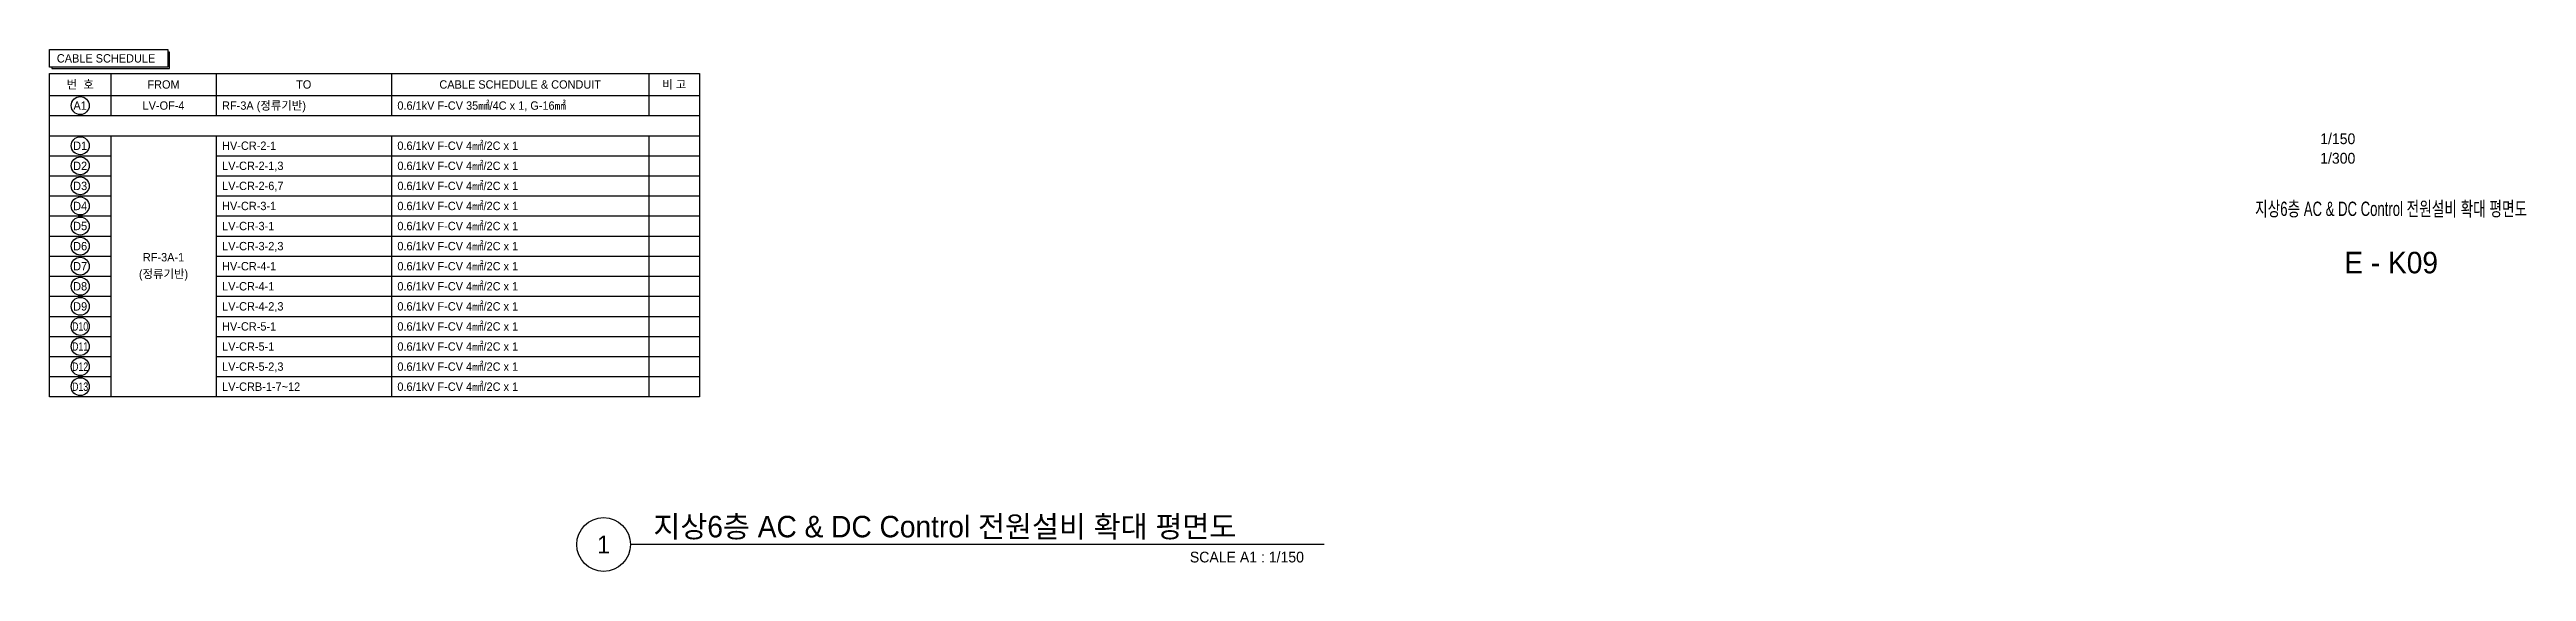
# Model space of a CAD drawing. Header units: millimetres. Extents: x 51585 to 374593, y 4425 to 1197630.
# Drawn here: x 270859 to 374593, y 1073625 to 1095456 of the extents above; entities that cross this region are included whole.
import ezdxf
from ezdxf.enums import TextEntityAlignment as Align

# ---------------------------------------------------------------- set-up
doc = ezdxf.new("R2010")
doc.units = ezdxf.units.MM
doc.header["$LTSCALE"] = 50
for name, color, linetype in [('-----29 Indicator', 1, 'Continuous'), ('-----30 Text', 2, 'Continuous'), ('-----41 Drawing Title', 2, 'Continuous'), ('-----42 Drawing Number', 2, 'Continuous'), ('-----43 Drawing Scale', 3, 'Continuous')]:
    doc.layers.add(name, color=color, linetype=linetype)
doc.styles.add('ELEC', font='')
doc.styles.add('돋움', font='')
doc.styles.get('ELEC').set_extended_font_data('Dotum')
doc.styles.get('돋움').set_extended_font_data('Dotum')

msp = doc.modelspace()

# ---------------------------------------------------------------- texts
at = {"layer": '-----41 Drawing Title', "style": 'ELEC', "width": 0.7}
msp.add_text('지상6층 AC & DC Control 전원설비 확대 평면도', height=600, dxfattribs=at).set_placement((368925, 1088795), align=Align.MIDDLE_CENTER)
at = {"layer": '-----41 Drawing Title', "color": 2, "style": 'ELEC'}
msp.add_text('지상6층 AC & DC Control 전원설비 확대 평면도', height=900, dxfattribs=at).set_placement((296148, 1075050))
at = {"layer": '-----41 Drawing Title', "color": 7, "style": 'ELEC'}
msp.add_text('1', height=750, dxfattribs=at).set_placement((294064, 1074750), align=Align.MIDDLE)
at = {"layer": '-----41 Drawing Title', "style": 'ELEC'}
msp.add_text('SCALE A1 : 1/150', height=450, dxfattribs=at).set_placement((323394, 1074000), align=Align.RIGHT)
at = {"layer": '-----42 Drawing Number', "style": 'ELEC'}
msp.add_text('E - K09', height=900, dxfattribs=at).set_placement((368925, 1086545), align=Align.MIDDLE_CENTER)
at = {"layer": '-----43 Drawing Scale', "style": 'ELEC'}
for s, p in [('1/150', (366690, 1091725)), ('1/300', (366690, 1090910))]:
    msp.add_text(s, height=450, dxfattribs=at).set_placement(p, align=Align.MIDDLE_CENTER)

# ---------------------------------------------------------------- linework, layer by layer
at = {"layer": '-----41 Drawing Title', "color": 7}
msp.add_line((324236, 1074750), (295189, 1074750), dxfattribs=at)
msp.add_circle((294064, 1074750), 1125, dxfattribs=at)

msp.set_redraw_order([(e.dxf.handle, doc.entitydb.next_handle()) for e in msp.query("TEXT MTEXT ATTDEF DIMENSION ARC_DIMENSION")])  # texts and dimensions are drawn at this point

# ---------------------------------------------------------------- wipeouts: each hides what was drawn before it
msp.add_wipeout([(298077, 1080934), (270860, 1080934), (270860, 1094459), (298077, 1094459)]).dxf.layer = '-----29 Indicator'

# ---------------------------------------------------------------- next in the draw order: linework, layer by layer
at = {"layer": '-----29 Indicator'}
for points in [[(270859, 1095456), (275819, 1095456), (275819, 1094721), (270859, 1094721)], [(298077, 1080934), (270860, 1080934), (270860, 1094459), (298077, 1094459)]]:
    msp.add_lwpolyline(points, close=True, dxfattribs=at)
for points in [[(270957, 1094721), (270957, 1094658), (275889, 1094658), (275889, 1095344), (275819, 1095344)], [(273430, 1094459), (273430, 1092694)], [(277836, 1094459), (277836, 1092694)], [(285177, 1094459), (285177, 1092694)], [(295964, 1094459), (295964, 1092694)], [(270860, 1093534), (298077, 1093534)], [(270860, 1092694), (298077, 1092694)], [(270860, 1091854), (298077, 1091854)], [(273430, 1091854), (273430, 1080934)], [(277836, 1091854), (277836, 1080934)], [(285177, 1091854), (285177, 1080934)], [(295964, 1091854), (295964, 1080934)], [(270860, 1091014), (273430, 1091014)], [(277836, 1091014), (298077, 1091014)], [(270860, 1090174), (273430, 1090174)], [(270860, 1089334), (273430, 1089334)], [(277836, 1090174), (298077, 1090174)], [(277836, 1089334), (298077, 1089334)], [(270860, 1088494), (273430, 1088494)], [(277836, 1088494), (298077, 1088494)], [(270860, 1087654), (273430, 1087654)], [(277836, 1087654), (298077, 1087654)], [(270860, 1086814), (273430, 1086814)], [(277836, 1086814), (298077, 1086814)], [(270860, 1085974), (273430, 1085974)], [(270860, 1085134), (273430, 1085134)], [(277836, 1085974), (298077, 1085974)], [(277836, 1085134), (298077, 1085134)], [(270860, 1084294), (273430, 1084294)], [(277836, 1084294), (298077, 1084294)], [(270860, 1083454), (273430, 1083454)], [(277836, 1083454), (298077, 1083454)], [(270860, 1082614), (273430, 1082614)], [(277836, 1082614), (298077, 1082614)], [(270860, 1081774), (273430, 1081774)], [(277836, 1081774), (298077, 1081774)]]:
    msp.add_lwpolyline(points, dxfattribs=at)
for centre in [(272145, 1093114), (272145, 1091434), (272145, 1090594), (272145, 1089754), (272145, 1088914), (272145, 1088074), (272145, 1087234), (272145, 1086394), (272145, 1085554), (272145, 1084714), (272145, 1083874), (272145, 1083034), (272145, 1082194), (272145, 1081354)]:
    msp.add_circle(centre, 375, dxfattribs=at)

# ---------------------------------------------------------------- next in the draw order: texts
at = {"layer": '-----30 Text', "style": '돋움'}
msp.add_text('CABLE SCHEDULE', height=350, dxfattribs=at).set_placement((271165, 1094914))
for s, p in [('번  호', (272145, 1093997)), ('FROM', (275633, 1093997)), ('TO', (281506, 1093997)), ('CABLE SCHEDULE & CONDUIT', (290570, 1093997)), ('비 고', (297020, 1093997)), ('LV-OF-4', (275633, 1093114)), ('(정류기반)', (275633, 1086069)), ('RF-3A-1', (275633, 1086769))]:
    msp.add_text(s, height=350, dxfattribs=at).set_placement(p, align=Align.MIDDLE_CENTER)
for s, p in [('0.6/1kV F-CV 35㎟/4C x 1, G-16㎟', (285427, 1093114)), ('RF-3A (정류기반)', (278086, 1093114)), ('HV-CR-2-1', (278086, 1091434)), ('0.6/1kV F-CV 4㎟/2C x 1', (285427, 1091434)), ('LV-CR-2-1,3', (278086, 1090594)), ('0.6/1kV F-CV 4㎟/2C x 1', (285427, 1090594)), ('LV-CR-2-6,7', (278086, 1089754)), ('0.6/1kV F-CV 4㎟/2C x 1', (285427, 1089754)), ('HV-CR-3-1', (278086, 1088914)), ('LV-CR-3-1', (278086, 1088074)), ('0.6/1kV F-CV 4㎟/2C x 1', (285427, 1088914)), ('0.6/1kV F-CV 4㎟/2C x 1', (285427, 1088074)), ('LV-CR-3-2,3', (278086, 1087234)), ('0.6/1kV F-CV 4㎟/2C x 1', (285427, 1087234)), ('HV-CR-4-1', (278086, 1086394)), ('0.6/1kV F-CV 4㎟/2C x 1', (285427, 1086394)), ('LV-CR-4-1', (278086, 1085554)), ('0.6/1kV F-CV 4㎟/2C x 1', (285427, 1085554)), ('LV-CR-4-2,3', (278086, 1084714)), ('HV-CR-5-1', (278086, 1083874)), ('0.6/1kV F-CV 4㎟/2C x 1', (285427, 1084714)), ('0.6/1kV F-CV 4㎟/2C x 1', (285427, 1083874)), ('LV-CR-5-1', (278086, 1083034)), ('0.6/1kV F-CV 4㎟/2C x 1', (285427, 1083034)), ('LV-CR-5-2,3', (278086, 1082194)), ('0.6/1kV F-CV 4㎟/2C x 1', (285427, 1082194)), ('LV-CRB-1-7~12', (278086, 1081354)), ('0.6/1kV F-CV 4㎟/2C x 1', (285427, 1081354))]:
    msp.add_text(s, height=350, dxfattribs=at).set_placement(p, align=Align.MIDDLE_LEFT)
for s, p in [('A1', (272141, 1093113)), ('D1', (272141, 1091433)), ('D2', (272141, 1090593)), ('D3', (272141, 1089753)), ('D4', (272141, 1088913)), ('D5', (272141, 1088073)), ('D6', (272141, 1087233)), ('D7', (272141, 1086393)), ('D8', (272141, 1085553)), ('D9', (272141, 1084713))]:
    msp.add_text(s, height=350, dxfattribs=at).set_placement(p, align=Align.MIDDLE)
at = {"layer": '-----30 Text', "style": '돋움', "width": 0.8}
for s, p in [('D10', (272141, 1083873)), ('D11', (272141, 1083033)), ('D12', (272141, 1082193)), ('D13', (272141, 1081353))]:
    msp.add_text(s, height=350, dxfattribs=at).set_placement(p, align=Align.MIDDLE)

doc.saveas('drawing.dxf')
